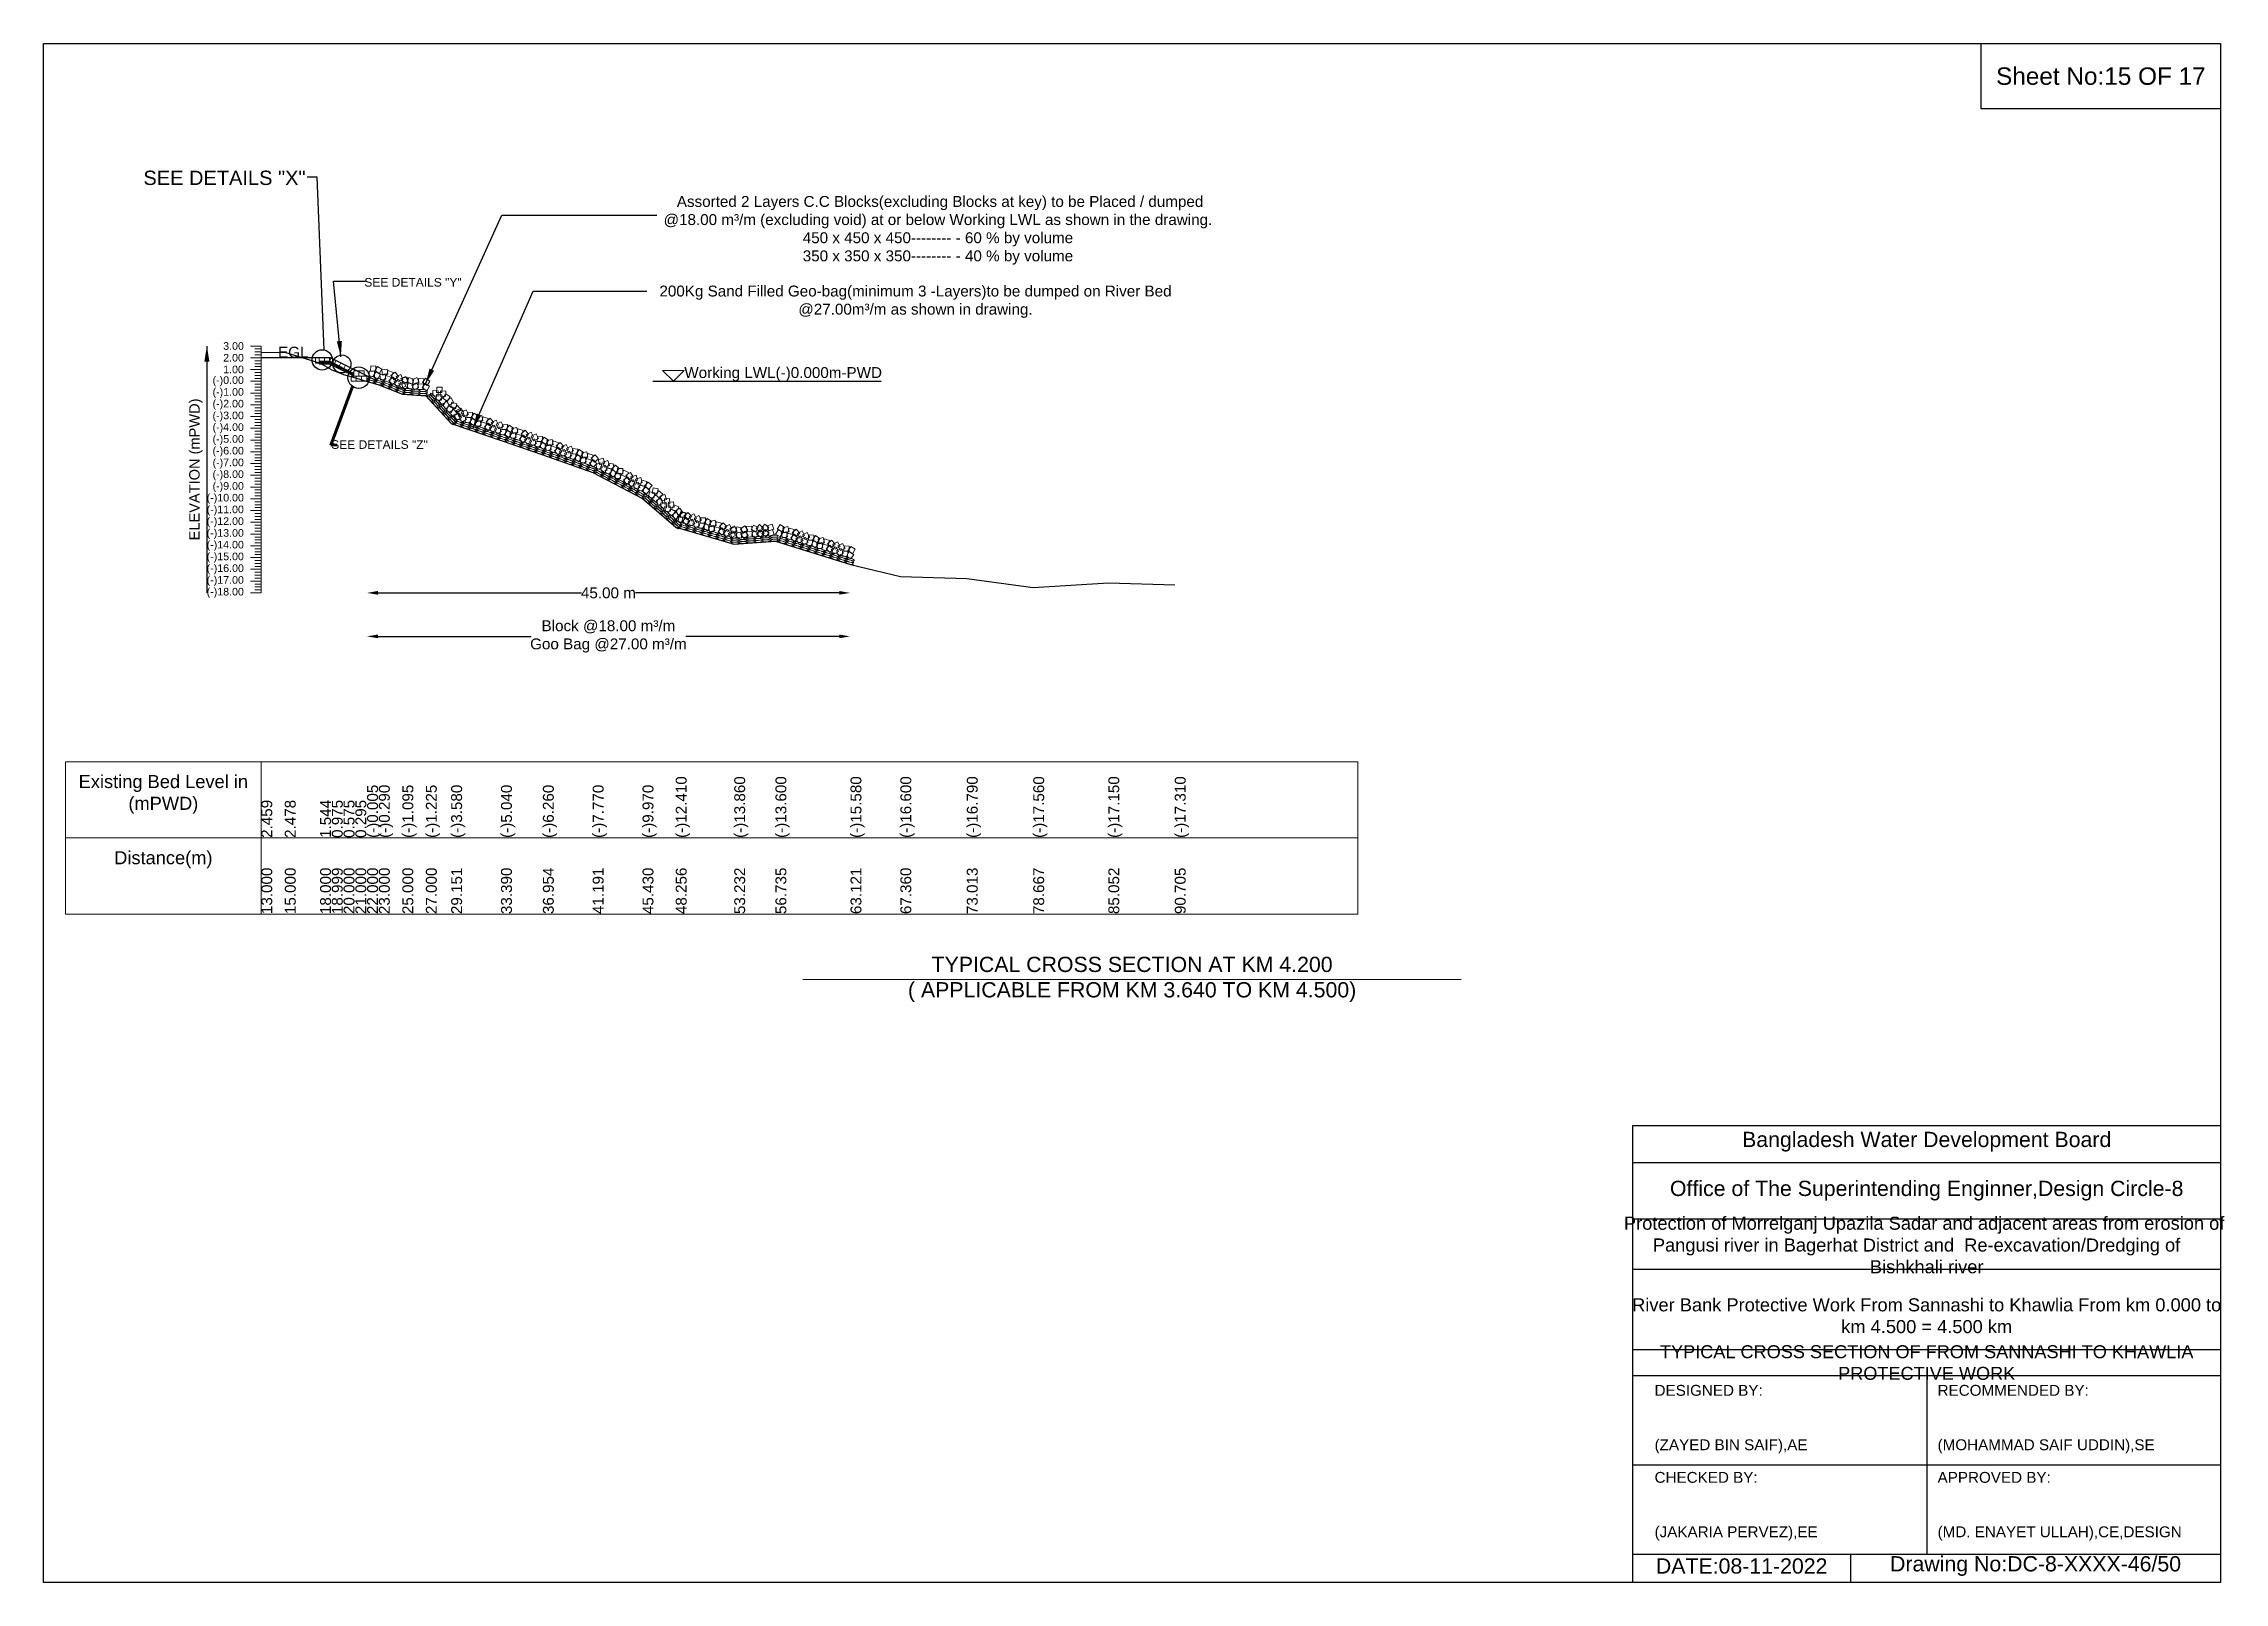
# Model space of a CAD drawing. Header units: inches. Extents: x 89000 to 337533, y -10828 to 0.
# Drawn here: x 297339 to 307356, y -9692 to -2621 of the extents above; entities that cross this region are included whole.
import ezdxf

# ---------------------------------------------------------------- set-up
doc = ezdxf.new("R2010")
doc.units = ezdxf.units.IN
doc.header["$LTSCALE"] = 7
doc.header["$MEASUREMENT"] = 0
for name, color, linetype, lineweight in [('Cross section Data Border', 7, 'Continuous', 9), ('Cross Section Labels', 7, 'Continuous', 9), ('Existing_Bed_Level for Xsection', 7, 'Continuous', 25), ('Long Section Labels', 7, 'Continuous', 9)]:
    doc.layers.add(name, color=color, linetype=linetype, lineweight=lineweight)
doc.styles.get("Standard").update_dxf_attribs({"font": 'arial.ttf'})
doc.dimstyles.new('Appron Lebeling Style', dxfattribs={"dimtxt": 50, "dimasz": 50, "dimexe": 0.18, "dimexo": 0.0625, "dimgap": 0.09, "dimtad": 0, "dimtih": 1, "dimtoh": 1, "dimdec": 4, "dimzin": 0, "dimdsep": 46, "dimtxsty": 'Standard', "dimcen": 0.09, "dimse1": 1, "dimse2": 1, "dimadec": 0, "dimazin": 0, "dimtfac": 1, "dimtdec": 4, "dimtofl": 0, "dimtmove": 0, "dimatfit": 3, "dimfxl": 1, "dimtolj": 1, "dimtzin": 0, "dimarcsym": 0})
doc.dimstyles.get("Standard").update_dxf_attribs({"dimtxt": 0.18, "dimasz": 0.18, "dimexe": 0.18, "dimexo": 0.0625, "dimgap": 0.09, "dimtad": 0, "dimtih": 1, "dimtoh": 1, "dimdec": 4, "dimzin": 0, "dimdsep": 46, "dimtxsty": 'Standard', "dimcen": 0.09, "dimadec": 0, "dimazin": 0, "dimtfac": 1, "dimtdec": 4, "dimtofl": 0, "dimtmove": 0, "dimatfit": 3, "dimfxl": 1, "dimtolj": 1, "dimtzin": 0, "dimarcsym": 0})

msp = doc.modelspace()

# ---------------------------------------------------------------- texts
at = {"attachment_point": 5}
for s, insert, char_height in [('Sheet No:15 OF 17', (306788.59929, -2770.75906), 80), ('Bangladesh Water Development Board', (305988.59929, -7666.75906), 70), ('Office of The Superintending Enginner,Design Circle-8', (305988.59929, -7891.75906), 70)]:
    msp.add_mtext(s, dxfattribs=dict(at, insert=insert, char_height=char_height))
at = {"color": 0, "linetype": 'Continuous', "lineweight": -3, "ltscale": 0.5}
for s, insert, char_height, attachment_point in [('SEE DETAILS "X"', (297796.93898, -3204.61609), 65.8288233, 1), ('SEE DETAILS "Y"', (299258.89172, -3697.91039), 39.497294, 3), ('SEE DETAILS "Z"', (299103.56411, -4443.38695), 39.497294, 3)]:
    msp.add_mtext(s, dxfattribs=dict(at, insert=insert, char_height=char_height, attachment_point=attachment_point))
for s, insert, char_height, width, attachment_point in [('Protection of Morrelganj Upazila Sadar and adjacent areas from erosion of  Pangusi river in Bagerhat District and  Re-excavation/Dredging of     Bishkhali river', (305988.59929, -8141.75906), 60, 2800, 5), ('River Bank Protective Work From Sannashi to Khawlia From km 0.000 to km 4.500 = 4.500 km', (305988.59929, -8466.75906), 60, 2700, 5), ('TYPICAL CROSS SECTION OF FROM SANNASHI TO KHAWLIA PROTECTIVE WORK', (305988.59929, -8681.75906), 59.5765532, 2800, 5), ('DESIGNED BY:^J^J^J(ZAYED BIN SAIF),AE', (304738.59929, -8941.75906), 50, 1400, 4), ('RECOMMENDED BY:^J^J^J(MOHAMMAD SAIF UDDIN),SE', (306038.59929, -8941.75906), 50, 1400, 4), ('CHECKED BY:^J^J^J(JAKARIA PERVEZ),EE', (304738.59929, -9341.75906), 50, 1400, 4), ('APPROVED BY:^J^J^J(MD. ENAYET ULLAH),CE,DESIGN', (306038.59929, -9341.75906), 50, 1400, 4), ('DATE:08-11-2022', (305138.59929, -9616.75906), 70, 1400, 5), ('Drawing No:DC-8-XXXX-46/50', (306488.59929, -9616.75906), 70, 2200, 5)]:
    msp.add_mtext(s, dxfattribs=dict(insert=insert, char_height=char_height, width=width, attachment_point=attachment_point))
at = {"layer": 'Cross section Data Border', "char_height": 60, "width": 800, "attachment_point": 5}
for s, insert in [('Existing Bed Level in (mPWD)', (297888.59929, -6070.75906)), ('Distance(m)', (297888.59929, -6370.75906))]:
    msp.add_mtext(s, dxfattribs=dict(at, insert=insert))
at = {"layer": 'Cross Section Labels'}
for s, insert, char_height, attachment_point in [(' Assorted 2 Layers C.C Blocks(excluding Blocks at key) to be Placed / dumped^J@18.00 m³/m (excluding void) at or below Working LWL as shown in the drawing.^J450 x 450 x 450-------- - 60 % by volume^J350 x 350 x 350-------- - 40 % by volume', (301446.76538, -3321.10709), 50, 2), ('200Kg Sand Filled Geo-bag(minimum 3 -Layers)to be dumped on River Bed^J@27.00m³/m as shown in drawing.', (301343.62695, -3881.2067), 50, 8), ('EGL', (298555.25419, -4064.51906), 50, 9), ('Working LWL(-)0.000m-PWD', (300281.67849, -4172.51906), 50, 7), ('TYPICAL CROSS SECTION AT KM 4.200^J( APPLICABLE FROM KM 3.640 TO KM 4.500)', (302338.59929, -6920.75906), 70, 5)]:
    msp.add_mtext(s, dxfattribs=dict(at, insert=insert, char_height=char_height, attachment_point=attachment_point))
at = {"layer": 'Long Section Labels', "char_height": 35, "attachment_point": 6}
for s, insert in [('3.00', (298258.59929, -4010.51906)), ('2.00', (298258.59929, -4064.51906)), ('1.00', (298258.59929, -4118.51906)), ('(-)0.00', (298258.59929, -4172.51906)), ('(-)1.00', (298258.59929, -4226.51906)), ('(-)2.00', (298258.59929, -4280.51906)), ('(-)3.00', (298258.59929, -4334.51906)), ('(-)4.00', (298258.59929, -4388.51906)), ('(-)5.00', (298258.59929, -4442.51906)), ('(-)6.00', (298258.59929, -4496.51906)), ('(-)7.00', (298258.59929, -4550.51906)), ('(-)8.00', (298258.59929, -4604.51906)), ('(-)10.00', (298258.59929, -4712.51906)), ('(-)9.00', (298258.59929, -4658.51906)), ('(-)11.00', (298258.59929, -4766.51906)), ('(-)12.00', (298258.59929, -4820.51906)), ('(-)13.00', (298258.59929, -4874.51906)), ('(-)14.00', (298258.59929, -4928.51906)), ('(-)15.00', (298258.59929, -4982.51906)), ('(-)16.00', (298258.59929, -5036.51906)), ('(-)17.00', (298258.59929, -5090.51906)), ('(-)18.00', (298258.59929, -5144.51906))]:
    msp.add_mtext(s, dxfattribs=dict(at, insert=insert))
at = {"layer": 'Long Section Labels', "rotation": 90}
for s, insert, char_height, attachment_point in [('ELEVATION (mPWD)', (298038.59929, -4577.51906), 48, 5), ('(-)12.410', (300242.39963, -6270.75906), 50, 1), ('(-)13.860', (300511.13261, -6270.75906), 50, 1), ('(-)13.600', (300700.29168, -6270.75906), 50, 1), ('(-)15.580', (301045.15012, -6270.75906), 50, 1), ('(-)16.600', (301274.06469, -6270.75906), 50, 1), ('(-)16.790', (301579.3181, -6270.75906), 50, 1), ('(-)17.560', (301884.60267, -6270.75906), 50, 1), ('(-)17.150', (302229.422, -6270.75906), 50, 1), ('(-)17.310', (302534.67009, -6270.75906), 50, 1), ('2.459', (298338.59929, -6270.75906), 50, 1), ('2.478', (298446.59016, -6270.75906), 50, 1), ('1.544', (298608.59633, -6270.75906), 50, 1), ('0.975', (298662.57191, -6270.75906), 50, 1), ('0.575', (298716.58721, -6270.75906), 50, 1), ('0.295', (298770.60251, -6270.75906), 50, 1), ('(-)0.005', (298824.57808, -6270.75906), 50, 1), ('(-)0.290', (298878.59338, -6270.75906), 50, 1), ('(-)1.095', (298986.58425, -6270.75906), 50, 1), ('(-)1.225', (299094.57513, -6270.75906), 50, 1), ('(-)3.580', (299210.73913, -6270.75906), 50, 1), ('(-)5.040', (299439.66447, -6270.75906), 50, 1), ('(-)6.260', (299632.10053, -6270.75906), 50, 1), ('(-)7.770', (299860.92144, -6270.75906), 50, 1), ('(-)9.970', (300089.79493, -6270.75906), 50, 1), ('13.000', (298338.59929, -6620.75906), 50, 1), ('15.000', (298446.59016, -6620.75906), 50, 1), ('18.000', (298608.59633, -6620.75906), 50, 1), ('18.999', (298662.57191, -6620.75906), 50, 1), ('20.000', (298716.58721, -6620.75906), 50, 1), ('21.000', (298770.60251, -6620.75906), 50, 1), ('22.000', (298824.57808, -6620.75906), 50, 1), ('23.000', (298878.59338, -6620.75906), 50, 1), ('25.000', (298986.58425, -6620.75906), 50, 1), ('27.000', (299094.57513, -6620.75906), 50, 1), ('29.151', (299210.73913, -6620.75906), 50, 1), ('33.390', (299439.66447, -6620.75906), 50, 1), ('36.954', (299632.10053, -6620.75906), 50, 1), ('41.191', (299860.92144, -6620.75906), 50, 1), ('45.430', (300089.79493, -6620.75906), 50, 1), ('48.256', (300242.39963, -6620.75906), 50, 1), ('53.232', (300511.13261, -6620.75906), 50, 1), ('56.735', (300700.29168, -6620.75906), 50, 1), ('63.121', (301045.15012, -6620.75906), 50, 1), ('67.360', (301274.06469, -6620.75906), 50, 1), ('73.013', (301579.3181, -6620.75906), 50, 1), ('78.667', (301884.60267, -6620.75906), 50, 1), ('85.052', (302229.422, -6620.75906), 50, 1), ('90.705', (302534.67009, -6620.75906), 50, 1)]:
    msp.add_mtext(s, dxfattribs=dict(at, insert=insert, char_height=char_height, attachment_point=attachment_point))

# ---------------------------------------------------------------- blocks, each defined once
blk = doc.blocks.new('*D82')
at = {"layer": 'Cross Section Labels', "color": 0, "lineweight": -2, "transparency": 16777216}
for p, q in [((298874, -5145), (299810, -5145)), ((300993, -5145), (300057, -5145))]:
    blk.add_line(p, q, dxfattribs=at)
at = {"layer": 'Cross Section Labels', "color": 0, "transparency": 16777216}
for points in [[(298874, -5136), (298874, -5153), (298824, -5145)], [(300993, -5136), (300993, -5153), (301043, -5145)]]:
    blk.add_solid(points, dxfattribs=at)
at = {"layer": 'Defpoints', "color": 0, "transparency": 16777216}
for p in [(298824, -4173), (301043, -5013), (301043, -5145)]:
    blk.add_point(p, dxfattribs=at)
at = {"layer": 'Cross Section Labels', "color": 0, "transparency": 16777216, "insert": (299933, -5145), "char_height": 50, "attachment_point": 5}
blk.add_mtext('\\A1;45.00 m', dxfattribs=at)
blk = doc.blocks.new('*D83')
at = {"layer": 'Cross Section Labels', "color": 0, "lineweight": -2, "transparency": 16777216}
for p, q in [((298874, -5345), (299578, -5345)), ((300993, -5345), (300289, -5345))]:
    blk.add_line(p, q, dxfattribs=at)
at = {"layer": 'Cross Section Labels', "color": 0, "transparency": 16777216}
for points in [[(298874, -5336), (298874, -5353), (298824, -5345)], [(300993, -5336), (300993, -5353), (301043, -5345)]]:
    blk.add_solid(points, dxfattribs=at)
at = {"layer": 'Defpoints', "color": 0, "transparency": 16777216}
for p in [(298824, -4173), (301043, -5013), (301043, -5345)]:
    blk.add_point(p, dxfattribs=at)
at = {"layer": 'Cross Section Labels', "color": 0, "transparency": 16777216, "insert": (299933, -5345), "char_height": 50, "attachment_point": 5}
blk.add_mtext('\\A1;Block @18.00 m³/m ^JGoo Bag @27.00 m³/m ', dxfattribs=at)

# ---------------------------------------------------------------- dimensions: what is measured, and where the dimension line sits
at = {"layer": 'Cross Section Labels'}
for base, text, picture, middle in [((301042.7285, -5144.51906), '45.00 m', '*D82', (299933.2035, -5144.51906)), ((301042.7285, -5344.51906), 'Block @18.00 m³/m ^JGoo Bag @27.00 m³/m ', '*D83', (299933.2035, -5344.51906))]:
    dim = msp.add_linear_dim(base=base, p1=(298823.67849, -4172.51906), p2=(301042.7285, -5013.08826), text=text, dimstyle='Appron Lebeling Style', dxfattribs=at)
    dim.commit()
    dim.dimension.update_dxf_attribs({"geometry": picture, "text_midpoint": middle})

# ---------------------------------------------------------------- linework, layer by layer
for points in [[(297338.59929, -2620.75906), (307338.59929, -2620.75906), (307338.59929, -9691.75906), (297338.59929, -9691.75906)], [(306238.59929, -2620.75906), (307338.59929, -2620.75906), (307338.59929, -2920.75906), (306238.59929, -2920.75906)]]:
    msp.add_lwpolyline(points, close=True)
for points in [[(304638.59929, -9691.75906), (304638.59929, -7591.75906), (307338.59929, -7591.75906)], [(304638.59929, -7761.75906), (307338.59929, -7761.75906)], [(304638.59929, -8021.75906), (307338.59929, -8021.75906)], [(304638.59929, -8251.75906), (307338.59929, -8251.75906)], [(304638.59929, -8621.75906), (307338.59929, -8621.75906)], [(304638.59929, -8741.75906), (307338.59929, -8741.75906)], [(305988.59929, -8741.75906), (305988.59929, -9561.75906)], [(304638.59929, -9151.75906), (307338.59929, -9151.75906)], [(304638.59929, -9561.75906), (307338.59929, -9561.75906)], [(305638.59929, -9561.75906), (305638.59929, -9691.75906)]]:
    msp.add_lwpolyline(points)
at = {"color": 0, "linetype": 'Continuous', "lineweight": -3, "ltscale": 0.5}
for centre, radius in [((298618.50531, -4074.1991), 46.58127), ((298708.74238, -4092.8484), 41.34842), ((298786.05171, -4155.90793), 49.46033)]:
    msp.add_circle(centre, radius, dxfattribs=at)
at = {"layer": 'Cross section Data Border'}
msp.add_lwpolyline([(297438.59929, -5920.75906), (303375.10107, -5920.75906), (303375.10107, -6620.75906), (297438.59929, -6620.75906)], close=True, dxfattribs=at)
for points in [[(298338.59929, -5920.75906), (298338.59929, -6620.75906)], [(297438.59929, -6270.75906), (303375.10107, -6270.75906)]]:
    msp.add_lwpolyline(points, dxfattribs=at)
at = {"layer": 'Cross Section Labels'}
msp.add_line((298603.85419, -4091.51906), (298603.85419, -4088.81906), dxfattribs=at)
msp.add_lwpolyline([(300231.67849, -4172.51906), (300281.67849, -4122.51906), (300181.67849, -4122.51906)], close=True, dxfattribs=at)
msp.add_lwpolyline([(300826.59929, -6920.75906), (302338.59929, -6920.75906), (303850.59929, -6920.75906)], dxfattribs=at)
at = {"layer": 'Existing_Bed_Level for Xsection'}
for points in [[(298338.59929, -4039.73306), (298446.59016, -4038.70706), (298608.59633, -4089.14306), (298662.57191, -4119.86906), (298716.58721, -4141.46906), (298770.60251, -4156.58906), (298824.57808, -4172.78906), (298878.59338, -4188.17906), (298986.58425, -4231.64906), (299094.57513, -4238.66906), (299210.73913, -4365.83906), (299439.66447, -4444.67906), (299632.10053, -4510.55906), (299860.92144, -4592.09906), (300089.79493, -4710.89906), (300242.39963, -4842.65906), (300511.13261, -4920.95906), (300700.29168, -4906.91906), (301045.15012, -5013.83906), (301274.06469, -5068.91906), (301579.3181, -5079.17906), (301884.60267, -5120.75906), (302229.422, -5098.61906), (302534.67009, -5107.25906)], [(298656.27849, -4064.51906), (298338.59929, -4064.51906)], [(298872.27849, -4172.51906), (298659.69905, -4066.22934), (298656.27849, -4064.51906), (298652.45419, -4064.51906), (298603.85419, -4064.51906)], [(298603.85419, -4080.71906), (298652.45419, -4080.71906), (298762.92849, -4135.95621)], [(298603.85419, -4086.11906), (298651.17942, -4086.11906), (298762.92849, -4141.99359)], [(298603.85419, -4091.51906), (298649.90465, -4091.51906), (298762.92849, -4148.03097)], [(300137.36579, -4172.51906), (301185.29377, -4172.51906)]]:
    msp.add_lwpolyline(points, dxfattribs=at)
at = {"layer": 'Long Section Labels'}
for points in [[(298338.59929, -4010.51906), (298288.59929, -4010.51906)], [(298338.59929, -4064.51906), (298288.59929, -4064.51906)], [(298338.59929, -4024.01906), (298308.59929, -4024.01906)], [(298338.59929, -4037.51906), (298308.59929, -4037.51906)], [(298338.59929, -4051.01906), (298308.59929, -4051.01906)], [(298338.59929, -4078.01906), (298308.59929, -4078.01906)], [(298338.59929, -4091.51906), (298308.59929, -4091.51906)], [(298338.59929, -4105.01906), (298308.59929, -4105.01906)], [(298338.59929, -5144.51906), (298338.59929, -5090.51906), (298338.59929, -5036.51906), (298338.59929, -4982.51906), (298338.59929, -4928.51906), (298338.59929, -4874.51906), (298338.59929, -4820.51906), (298338.59929, -4766.51906), (298338.59929, -4712.51906), (298338.59929, -4658.51906), (298338.59929, -4604.51906), (298338.59929, -4550.51906), (298338.59929, -4496.51906), (298338.59929, -4442.51906), (298338.59929, -4388.51906), (298338.59929, -4334.51906), (298338.59929, -4280.51906), (298338.59929, -4226.51906), (298338.59929, -4172.51906), (298338.59929, -4118.51906), (298338.59929, -4064.51906), (298338.59929, -4010.51906)], [(298338.59929, -4118.51906), (298288.59929, -4118.51906)], [(298338.59929, -4172.51906), (298288.59929, -4172.51906)], [(298338.59929, -4132.01906), (298308.59929, -4132.01906)], [(298338.59929, -4145.51906), (298308.59929, -4145.51906)], [(298338.59929, -4159.01906), (298308.59929, -4159.01906)], [(298338.59929, -4186.01906), (298308.59929, -4186.01906)], [(298338.59929, -4199.51906), (298308.59929, -4199.51906)], [(298338.59929, -4226.51906), (298288.59929, -4226.51906)], [(298338.59929, -4280.51906), (298288.59929, -4280.51906)], [(298338.59929, -4213.01906), (298308.59929, -4213.01906)], [(298338.59929, -4240.01906), (298308.59929, -4240.01906)], [(298338.59929, -4253.51906), (298308.59929, -4253.51906)], [(298338.59929, -4267.01906), (298308.59929, -4267.01906)], [(298338.59929, -4294.01906), (298308.59929, -4294.01906)], [(298338.59929, -4334.51906), (298288.59929, -4334.51906)], [(298338.59929, -4388.51906), (298288.59929, -4388.51906)], [(298338.59929, -4307.51906), (298308.59929, -4307.51906)], [(298338.59929, -4321.01906), (298308.59929, -4321.01906)], [(298338.59929, -4348.01906), (298308.59929, -4348.01906)], [(298338.59929, -4361.51906), (298308.59929, -4361.51906)], [(298338.59929, -4375.01906), (298308.59929, -4375.01906)], [(298338.59929, -4402.01906), (298308.59929, -4402.01906)], [(298338.59929, -4442.51906), (298288.59929, -4442.51906)], [(298338.59929, -4496.51906), (298288.59929, -4496.51906)], [(298338.59929, -4415.51906), (298308.59929, -4415.51906)], [(298338.59929, -4429.01906), (298308.59929, -4429.01906)], [(298338.59929, -4456.01906), (298308.59929, -4456.01906)], [(298338.59929, -4469.51906), (298308.59929, -4469.51906)], [(298338.59929, -4483.01906), (298308.59929, -4483.01906)], [(298338.59929, -4550.51906), (298288.59929, -4550.51906)], [(298338.59929, -4604.51906), (298288.59929, -4604.51906)], [(298338.59929, -4510.01906), (298308.59929, -4510.01906)], [(298338.59929, -4523.51906), (298308.59929, -4523.51906)], [(298338.59929, -4537.01906), (298308.59929, -4537.01906)], [(298338.59929, -4564.01906), (298308.59929, -4564.01906)], [(298338.59929, -4577.51906), (298308.59929, -4577.51906)], [(298338.59929, -4591.01906), (298308.59929, -4591.01906)], [(298338.59929, -4658.51906), (298288.59929, -4658.51906)], [(298338.59929, -4618.01906), (298308.59929, -4618.01906)], [(298338.59929, -4631.51906), (298308.59929, -4631.51906)], [(298338.59929, -4645.01906), (298308.59929, -4645.01906)], [(298338.59929, -4672.01906), (298308.59929, -4672.01906)], [(298338.59929, -4685.51906), (298308.59929, -4685.51906)], [(298338.59929, -4699.01906), (298308.59929, -4699.01906)], [(298338.59929, -4712.51906), (298288.59929, -4712.51906)], [(298338.59929, -4766.51906), (298288.59929, -4766.51906)], [(298338.59929, -4726.01906), (298308.59929, -4726.01906)], [(298338.59929, -4739.51906), (298308.59929, -4739.51906)], [(298338.59929, -4753.01906), (298308.59929, -4753.01906)], [(298338.59929, -4780.01906), (298308.59929, -4780.01906)], [(298338.59929, -4793.51906), (298308.59929, -4793.51906)], [(298338.59929, -4807.01906), (298308.59929, -4807.01906)], [(298338.59929, -4820.51906), (298288.59929, -4820.51906)], [(298338.59929, -4874.51906), (298288.59929, -4874.51906)], [(298338.59929, -4834.01906), (298308.59929, -4834.01906)], [(298338.59929, -4847.51906), (298308.59929, -4847.51906)], [(298338.59929, -4861.01906), (298308.59929, -4861.01906)], [(298338.59929, -4888.01906), (298308.59929, -4888.01906)], [(298338.59929, -4901.51906), (298308.59929, -4901.51906)], [(298338.59929, -4928.51906), (298288.59929, -4928.51906)], [(298338.59929, -4982.51906), (298288.59929, -4982.51906)], [(298338.59929, -4915.01906), (298308.59929, -4915.01906)], [(298338.59929, -4942.01906), (298308.59929, -4942.01906)], [(298338.59929, -4955.51906), (298308.59929, -4955.51906)], [(298338.59929, -4969.01906), (298308.59929, -4969.01906)], [(298338.59929, -4996.01906), (298308.59929, -4996.01906)], [(298338.59929, -5036.51906), (298288.59929, -5036.51906)], [(298338.59929, -5090.51906), (298288.59929, -5090.51906)], [(298338.59929, -5009.51906), (298308.59929, -5009.51906)], [(298338.59929, -5023.01906), (298308.59929, -5023.01906)], [(298338.59929, -5050.01906), (298308.59929, -5050.01906)], [(298338.59929, -5063.51906), (298308.59929, -5063.51906)], [(298338.59929, -5077.01906), (298308.59929, -5077.01906)], [(298338.59929, -5104.01906), (298308.59929, -5104.01906)], [(298338.59929, -5144.51906), (298288.59929, -5144.51906)], [(298338.59929, -5117.51906), (298308.59929, -5117.51906)], [(298338.59929, -5131.01906), (298308.59929, -5131.01906)]]:
    msp.add_lwpolyline(points, dxfattribs=at)
for points in [[(298603.85419, -4064.51906), (298587.65419, -4064.51906), (298587.65419, -4088.81906), (298603.85419, -4088.81906)], [(298628.15419, -4064.51906), (298603.85419, -4064.51906), (298603.85419, -4080.71906), (298628.15419, -4080.71906)], [(298652.45419, -4064.51906), (298628.15419, -4064.51906), (298628.15419, -4080.71906), (298652.45419, -4080.71906)], [(298681.43363, -4077.09663), (298659.69905, -4066.22934), (298652.45419, -4080.71906), (298674.18877, -4091.58635)], [(298703.16821, -4087.96392), (298681.43363, -4077.09663), (298674.18877, -4091.58635), (298695.92335, -4102.45364)], [(298724.90279, -4098.83121), (298703.16821, -4087.96392), (298695.92335, -4102.45364), (298717.65793, -4113.32093)], [(298746.63737, -4109.6985), (298724.90279, -4098.83121), (298717.65793, -4113.32093), (298739.39251, -4124.18822)], [(298865.23156, -4102.36071), (298840.9345, -4101.98251), (298840.5563, -4126.27957), (298864.85335, -4126.65777)], [(298892.92995, -4116.79702), (298872.08219, -4104.31259), (298859.59777, -4125.16035), (298880.44553, -4137.64478)], [(298768.37195, -4120.56579), (298746.63737, -4109.6985), (298739.39251, -4124.18822), (298761.12709, -4135.05551)], [(298775.07849, -4148.21906), (298750.77849, -4148.21906), (298750.77849, -4172.51906), (298775.07849, -4172.51906)], [(298787.22849, -4123.91906), (298762.92849, -4123.91906), (298762.92849, -4148.21906), (298787.22849, -4148.21906)], [(298799.37849, -4148.21906), (298775.07849, -4148.21906), (298775.07849, -4172.51906), (298799.37849, -4172.51906)], [(298811.52849, -4123.91906), (298787.22849, -4123.91906), (298787.22849, -4148.21906), (298811.52849, -4148.21906)], [(298823.67849, -4148.21906), (298799.37849, -4148.21906), (298799.37849, -4172.51906), (298823.67849, -4172.51906)], [(298858.57301, -4125.73065), (298834.27596, -4125.35244), (298833.89775, -4149.6495), (298858.19481, -4150.0277)], [(298886.27141, -4140.16695), (298865.42365, -4127.68252), (298852.93922, -4148.53028), (298873.78698, -4161.01471)], [(298907.12774, -4138.99169), (298883.06655, -4142.39007), (298886.46493, -4166.45126), (298910.52612, -4163.05288)], [(298916.20176, -4116.44945), (298892.14056, -4119.84783), (298895.53895, -4143.90903), (298919.60014, -4140.51065)], [(298935.14669, -4155.06138), (298912.60446, -4145.98736), (298903.53045, -4168.5296), (298926.07268, -4177.60361)], [(298944.22071, -4132.51915), (298921.67848, -4123.44513), (298912.60446, -4145.98736), (298935.14669, -4155.06138)], [(298958.93933, -4172.93144), (298943.94274, -4153.81097), (298924.82227, -4168.80756), (298939.81886, -4187.92803)], [(298968.01335, -4150.38921), (298953.01676, -4131.26874), (298933.89629, -4146.26533), (298948.89288, -4165.3858)], [(298970.84568, -4164.00631), (298948.48582, -4173.52087), (298958.00039, -4195.88073), (298980.36024, -4186.36616)], [(298979.91969, -4141.46408), (298957.55984, -4150.97864), (298967.07441, -4173.3385), (298989.43426, -4163.82393)], [(299002.90759, -4195.42748), (298993.37522, -4173.07522), (298971.02295, -4182.60758), (298980.55532, -4204.95985)], [(299011.9816, -4172.88525), (299002.44923, -4150.53298), (298980.09696, -4160.06535), (298989.62933, -4182.41762)], [(299007.41031, -4178.31531), (298983.58073, -4183.07355), (298988.33897, -4206.90314), (299012.16855, -4202.14489)], [(299008.98662, -4154.06649), (298985.15703, -4158.82473), (298989.91527, -4182.65432), (299013.74486, -4177.89607)], [(299037.5316, -4186.58065), (299014.51858, -4178.77739), (299006.71532, -4201.7904), (299029.72833, -4209.59367)], [(299039.10791, -4162.33183), (299016.09489, -4154.52857), (299008.29162, -4177.54158), (299031.30464, -4185.34485)], [(299051.8965, -4179.49137), (299030.10182, -4190.23761), (299040.84806, -4212.0323), (299062.64274, -4201.28606)], [(299053.47281, -4155.24255), (299031.67812, -4165.98879), (299042.42436, -4187.78348), (299064.21905, -4177.03724)], [(299083.53366, -4186.00189), (299059.28484, -4184.42558), (299057.70854, -4208.6744), (299081.95736, -4210.25071)], [(299085.10997, -4161.75307), (299060.86115, -4160.17676), (299059.28484, -4184.42558), (299083.53366, -4186.00189)], [(299111.71864, -4195.54315), (299091.49862, -4182.06573), (299078.0212, -4202.28574), (299098.24121, -4215.76317)], [(299113.29495, -4171.29434), (299093.07493, -4157.81691), (299079.5975, -4178.03692), (299099.81752, -4191.51435)], [(299169.36025, -4200.1831), (299145.08551, -4199.07547), (299143.97787, -4223.35021), (299168.25262, -4224.45785)], [(299151.41872, -4216.57187), (299127.14398, -4215.46424), (299126.03635, -4239.73898), (299150.31109, -4240.84661)], [(299166.70996, -4258.77891), (299167.79826, -4234.50329), (299143.52264, -4233.41499), (299142.43434, -4257.69061)], [(299188.28553, -4260.34237), (299167.80896, -4247.25802), (299154.72461, -4267.73458), (299175.20118, -4280.81893)], [(299184.65148, -4242.39014), (299185.73979, -4218.11453), (299161.46417, -4217.02622), (299160.37587, -4241.30184)], [(299204.27211, -4287.17588), (299193.08971, -4265.60173), (299171.51556, -4276.78412), (299182.69796, -4298.35828)], [(299206.22705, -4243.9536), (299185.75049, -4230.86925), (299172.66613, -4251.34582), (299193.1427, -4264.43017)], [(299219.54098, -4292.02045), (299196.38153, -4284.66315), (299189.02422, -4307.8226), (299212.18367, -4315.1799)], [(299222.21363, -4270.78711), (299211.03124, -4249.21296), (299189.45709, -4260.39536), (299200.63948, -4281.96951)], [(299237.83651, -4318.63943), (299221.44775, -4300.69791), (299203.50622, -4317.08667), (299219.89499, -4335.0282)], [(299237.4825, -4275.63169), (299214.32305, -4268.27439), (299206.96575, -4291.43383), (299230.1252, -4298.79114)], [(299255.77804, -4302.25067), (299239.38927, -4284.30914), (299221.44775, -4300.69791), (299237.83651, -4318.63943)], [(299255.97029, -4295.56468), (299234.12475, -4306.20715), (299244.76722, -4328.0527), (299266.61276, -4317.41023)], [(299269.48446, -4328.66208), (299264.24792, -4304.93301), (299240.51886, -4310.16955), (299245.75539, -4333.89861)], [(299289.59287, -4325.30991), (299278.933, -4303.47285), (299257.09594, -4314.13271), (299267.7558, -4335.96978)], [(299251.54293, -4345.05085), (299246.3064, -4321.32178), (299222.57733, -4326.55831), (299227.81386, -4350.28738)], [(299248.05767, -4318.54033), (299226.21213, -4329.1828), (299236.85459, -4351.02834), (299258.70014, -4340.38588)], [(299281.68024, -4348.28556), (299271.02038, -4326.4485), (299249.18332, -4337.10836), (299259.84318, -4358.94542)], [(299301.37376, -4339.33486), (299277.13271, -4337.64326), (299275.4411, -4361.8843), (299299.68215, -4363.57591)], [(299309.28638, -4316.35922), (299285.04533, -4314.66761), (299283.35372, -4338.90866), (299307.59477, -4340.60027)], [(299328.25092, -4355.24795), (299308.10881, -4341.65436), (299294.51523, -4361.79647), (299314.65734, -4375.39005)], [(299336.16354, -4332.2723), (299316.02144, -4318.67871), (299302.42785, -4338.82082), (299322.56996, -4352.41441)], [(299343.97651, -4352.19604), (299320.11993, -4356.81705), (299324.74094, -4380.67362), (299348.59752, -4376.05262)], [(299351.88913, -4329.22039), (299328.03255, -4333.8414), (299332.65356, -4357.69798), (299356.51014, -4353.07697)], [(299372.77851, -4366.81594), (299349.80286, -4358.90332), (299341.89024, -4381.87897), (299364.86588, -4389.79159)], [(299380.69113, -4343.8403), (299357.71548, -4335.92767), (299349.80286, -4358.90332), (299372.77851, -4366.81594)], [(299397.4515, -4383.4494), (299381.49934, -4365.11859), (299363.16853, -4381.07076), (299379.1207, -4399.40156)], [(299405.36413, -4360.47375), (299389.41197, -4342.14295), (299371.08116, -4358.09511), (299387.03332, -4376.42592)], [(299408.8872, -4373.92869), (299387.04166, -4384.57116), (299397.68413, -4406.41671), (299419.52967, -4395.77424)], [(299416.79983, -4350.95305), (299394.95428, -4361.59552), (299405.59675, -4383.44106), (299427.4423, -4372.79859)], [(299442.50978, -4403.67393), (299431.84992, -4381.83686), (299410.01285, -4392.49673), (299420.67271, -4414.33379)], [(299450.4224, -4380.69828), (299439.76254, -4358.86122), (299417.92548, -4369.52108), (299428.58534, -4391.35814)], [(299462.20329, -4394.72323), (299437.96224, -4393.03162), (299436.27063, -4417.27267), (299460.51168, -4418.96428)], [(299470.11591, -4371.74758), (299445.87487, -4370.05597), (299444.18326, -4394.29702), (299468.42431, -4395.98863)], [(299489.01812, -4410.546), (299468.85119, -4396.98928), (299455.29446, -4417.15621), (299475.46139, -4430.71293)], [(299496.88872, -4387.55592), (299476.72178, -4373.9992), (299463.16506, -4394.16613), (299483.33199, -4407.72286)], [(299504.7381, -4407.46534), (299480.89001, -4412.12997), (299485.55464, -4435.97806), (299509.40273, -4431.31343)], [(299512.6087, -4384.47527), (299488.76061, -4389.13989), (299493.42523, -4412.98798), (299517.27332, -4408.32335)], [(299541.43738, -4399.04248), (299518.4473, -4391.17188), (299510.57671, -4414.16196), (299533.56679, -4422.03255)], [(299566.14075, -4415.63079), (299550.1551, -4397.32918), (299531.85349, -4413.31484), (299547.83915, -4431.61644)], [(299577.55903, -4406.08919), (299555.73298, -4416.77158), (299566.41538, -4438.59763), (299588.24142, -4427.91523)], [(299533.56679, -4422.03255), (299510.57671, -4414.16196), (299502.70611, -4437.15204), (299525.69619, -4445.02263)], [(299558.27016, -4438.62087), (299542.2845, -4420.31926), (299523.9829, -4436.30492), (299539.96855, -4454.60652)], [(299569.68843, -4429.07926), (299547.86238, -4439.76166), (299558.54478, -4461.58771), (299580.37083, -4450.90531)], [(299603.36534, -4458.76296), (299592.66556, -4436.94543), (299570.84803, -4447.6452), (299581.54781, -4469.46274)], [(299611.23594, -4435.77288), (299600.53616, -4413.95535), (299578.71862, -4424.65513), (299589.4184, -4446.47266)], [(299623.04245, -4449.77627), (299598.79835, -4448.12899), (299597.15107, -4472.37309), (299621.39518, -4474.02037)], [(299630.91305, -4426.78619), (299606.66895, -4425.13891), (299605.02167, -4449.38301), (299629.26577, -4451.03029)], [(299649.94867, -4465.64017), (299629.78174, -4452.08344), (299616.22501, -4472.25038), (299636.39194, -4485.8071)], [(299657.81927, -4442.65009), (299637.65234, -4429.09337), (299624.09561, -4449.2603), (299644.26254, -4462.81703)], [(299666.26497, -4462.98211), (299642.36053, -4467.3488), (299646.72722, -4491.25323), (299670.63166, -4486.88654)], [(299674.42181, -4440.09202), (299650.51738, -4444.45871), (299654.88407, -4468.36315), (299678.7885, -4463.99646)], [(299694.90964, -4477.9079), (299672.01956, -4469.75105), (299663.86271, -4492.64113), (299686.75279, -4500.79798)], [(299703.06649, -4455.01782), (299680.17641, -4446.86097), (299672.01956, -4469.75105), (299694.90964, -4477.9079)], [(299719.4041, -4494.80316), (299703.64806, -4476.30352), (299685.14841, -4492.05956), (299700.90446, -4510.55921)], [(299727.56095, -4471.91308), (299711.8049, -4453.41343), (299693.30526, -4469.16948), (299709.06131, -4487.66913)], [(299730.94054, -4485.40478), (299708.9829, -4495.814), (299719.39213, -4517.77165), (299741.34977, -4507.36242)], [(299739.09739, -4462.5147), (299717.13975, -4472.92392), (299727.54898, -4494.88156), (299749.50662, -4484.47234)], [(299764.24445, -4515.50638), (299753.81774, -4493.55703), (299731.86839, -4503.98374), (299742.2951, -4525.93309)], [(299772.40129, -4492.61629), (299761.97458, -4470.66695), (299740.02524, -4481.09366), (299750.45195, -4503.043)], [(299784.03216, -4506.76591), (299759.8105, -4504.81625), (299757.86084, -4529.03791), (299782.0825, -4530.98757)], [(299792.18901, -4483.87582), (299767.96735, -4481.92616), (299766.01769, -4506.14782), (299790.23935, -4508.09749)], [(299818.89519, -4500.07423), (299798.89898, -4486.26691), (299785.09167, -4506.26312), (299805.08788, -4520.07043)], [(299834.65238, -4497.18996), (299810.74795, -4501.55665), (299815.11464, -4525.46108), (299839.01908, -4521.09439)], [(299863.29706, -4512.11575), (299840.40698, -4503.9589), (299832.25013, -4526.84898), (299855.14021, -4535.00583)], [(299810.73834, -4522.96431), (299790.74214, -4509.157), (299776.93483, -4529.1532), (299796.93103, -4542.96051)], [(299826.49554, -4520.08004), (299802.5911, -4524.44673), (299806.95779, -4548.35116), (299830.86223, -4543.98447)], [(299855.14021, -4535.00583), (299832.25013, -4526.84898), (299824.09328, -4549.73907), (299846.98336, -4557.89591)], [(299879.63468, -4551.9011), (299863.87863, -4533.40145), (299845.37898, -4549.1575), (299861.13503, -4567.65714)], [(299887.79152, -4529.01101), (299872.03548, -4510.51137), (299853.53583, -4526.26742), (299869.29188, -4544.76706)], [(299897.63697, -4547.07895), (299874.4674, -4554.40429), (299881.79274, -4577.57387), (299904.96232, -4570.24853)], [(299908.83195, -4525.51132), (299885.66238, -4532.83667), (299892.98772, -4556.00625), (299916.1573, -4548.6809)], [(299926.53625, -4581.43136), (299919.19245, -4558.26762), (299896.02872, -4565.61142), (299903.37251, -4588.77515)], [(299937.73123, -4559.86374), (299930.38743, -4536.7), (299907.2237, -4544.04379), (299914.56749, -4567.20753)], [(299947.32905, -4575.46407), (299923.59781, -4570.23742), (299918.37116, -4593.96867), (299942.10241, -4599.19531)], [(299958.52403, -4553.89644), (299934.79278, -4548.66979), (299929.56614, -4572.40104), (299953.29739, -4577.62769)], [(299971.58333, -4595.14498), (299953.65137, -4578.74575), (299937.25214, -4596.67771), (299955.1841, -4613.07694)], [(299982.77831, -4573.57735), (299964.84634, -4557.17812), (299948.44712, -4575.11009), (299966.37908, -4591.50932)], [(299987.58641, -4594.43113), (299963.31016, -4595.50527), (299964.3843, -4619.78152), (299988.66055, -4618.70738)], [(299998.78139, -4572.86351), (299974.50514, -4573.93765), (299975.57928, -4598.21389), (299999.85553, -4597.13975)], [(300013.93428, -4613.11498), (299992.36666, -4601.92), (299981.17168, -4623.48763), (300002.73931, -4634.68261)], [(300025.12926, -4591.54736), (300003.56164, -4580.35238), (299992.36666, -4601.92), (300013.93428, -4613.11498)], [(300047.09758, -4611.61777), (300034.0047, -4591.14666), (300013.53359, -4604.23954), (300026.62647, -4624.71065)], [(300059.80533, -4603.87617), (300036.63575, -4611.20152), (300043.96109, -4634.3711), (300067.13067, -4627.04575)], [(300035.9026, -4633.1854), (300022.80972, -4612.71428), (300002.33861, -4625.80717), (300015.43149, -4646.27828)], [(300048.61035, -4625.4438), (300025.44077, -4632.76914), (300032.76612, -4655.93872), (300055.93569, -4648.61338)], [(300077.50962, -4659.79621), (300070.16583, -4636.63247), (300047.00209, -4643.97627), (300054.34589, -4667.14)], [(300088.7046, -4638.22859), (300081.36081, -4615.06485), (300058.19707, -4622.40864), (300065.54086, -4645.57238)], [(300098.30243, -4653.82892), (300074.57118, -4648.60227), (300069.34454, -4672.33352), (300093.07578, -4677.56017)], [(300109.49741, -4632.26129), (300085.76616, -4627.03465), (300080.53951, -4650.76589), (300104.27076, -4655.99254)], [(300122.5567, -4673.50983), (300104.62474, -4657.1106), (300088.22551, -4675.04256), (300106.15747, -4691.44179)], [(300133.75168, -4651.9422), (300115.81972, -4635.54298), (300099.42049, -4653.47494), (300117.35245, -4669.87417)], [(300146.05143, -4685.11026), (300122.18518, -4680.53945), (300117.61437, -4704.4057), (300141.48062, -4708.97651)], [(300167.3625, -4709.38236), (300148.96962, -4693.50181), (300133.08907, -4711.8947), (300151.48195, -4727.77525)], [(300161.93198, -4666.71738), (300138.06573, -4662.14657), (300133.49492, -4686.01282), (300157.36117, -4690.58362)], [(300183.24305, -4690.98948), (300164.85017, -4675.10893), (300148.96962, -4693.50181), (300167.3625, -4709.38236)], [(300199.97261, -4715.59742), (300191.97044, -4692.6528), (300169.02583, -4700.65497), (300177.028, -4723.59959)], [(300184.09206, -4733.9903), (300176.08989, -4711.04569), (300153.14528, -4719.04786), (300161.14745, -4741.99247)], [(300198.24597, -4729.39837), (300174.01029, -4731.16521), (300175.77713, -4755.40089), (300200.01281, -4753.63405)], [(300214.12652, -4711.00548), (300189.89084, -4712.77232), (300191.65768, -4737.008), (300215.89336, -4735.24117)], [(300218.41464, -4769.50424), (300216.6285, -4745.26997), (300192.39423, -4747.05611), (300194.18037, -4771.29038)], [(300240.02386, -4768.5088), (300218.14539, -4757.93418), (300207.57078, -4779.81265), (300229.44925, -4790.38727)], [(300234.29519, -4751.11136), (300232.50905, -4726.87709), (300208.27478, -4728.66323), (300210.06092, -4752.8975)], [(300255.90441, -4750.11591), (300234.02594, -4739.5413), (300223.45133, -4761.41977), (300245.3298, -4771.99439)], [(300259.06747, -4793.2666), (300245.41553, -4773.164), (300225.31293, -4786.81594), (300238.96487, -4806.91854)], [(300274.94802, -4774.87372), (300261.29608, -4754.77112), (300241.19348, -4768.42306), (300254.84542, -4788.52566)], [(300274.80161, -4796.2741), (300250.93537, -4791.7033), (300246.36456, -4815.56954), (300270.23081, -4820.14035)], [(300282.05961, -4800.21902), (300258.72974, -4793.42146), (300251.93218, -4816.75134), (300275.26205, -4823.5489)], [(300288.85718, -4776.88915), (300265.5273, -4770.09158), (300258.72974, -4793.42146), (300282.05961, -4800.21902)], [(300290.68216, -4777.88122), (300266.81592, -4773.31041), (300262.24511, -4797.17666), (300286.11135, -4801.74747)], [(300307.50463, -4815.64561), (300290.68864, -4798.10388), (300273.14691, -4814.91987), (300289.9629, -4832.46161)], [(300314.3022, -4792.31574), (300297.48621, -4774.774), (300279.94447, -4791.58999), (300296.76046, -4809.13173)], [(300318.46882, -4805.58551), (300297.16085, -4817.26714), (300308.84248, -4838.5751), (300330.15045, -4826.89348)], [(300325.26638, -4782.25563), (300303.95841, -4793.93726), (300315.64004, -4815.24523), (300336.94801, -4803.5636)], [(300360.28171, -4810.34803), (300348.58312, -4789.04937), (300327.28446, -4800.74796), (300338.98305, -4822.04662)], [(300379.52158, -4800.45979), (300355.2272, -4799.93694), (300354.70435, -4824.23132), (300378.99873, -4824.75417)], [(300407.13353, -4815.06075), (300386.36047, -4802.45242), (300373.75215, -4823.22549), (300394.52521, -4835.83381)], [(300353.48415, -4833.6779), (300341.78556, -4812.37924), (300320.4869, -4824.07783), (300332.18549, -4845.3765)], [(300372.72401, -4823.78967), (300348.42964, -4823.26682), (300347.90679, -4847.56119), (300372.20116, -4848.08404)], [(300400.33597, -4838.39063), (300379.56291, -4825.7823), (300366.95458, -4846.55536), (300387.72765, -4859.16369)], [(300415.89643, -4834.58533), (300392.28993, -4840.34928), (300398.05387, -4863.95578), (300421.66038, -4858.19184)], [(300422.694, -4811.25546), (300399.08749, -4817.0194), (300404.85144, -4840.6259), (300428.45794, -4834.86196)], [(300445.36875, -4847.80196), (300422.03887, -4841.0044), (300415.24131, -4864.33428), (300438.57119, -4871.13184)], [(300452.16631, -4824.47209), (300428.83644, -4817.67452), (300422.03887, -4841.0044), (300445.36875, -4847.80196)], [(300470.81377, -4863.22855), (300453.99778, -4845.68682), (300436.45604, -4862.50281), (300453.27204, -4880.04455)], [(300477.61133, -4839.89868), (300460.79534, -4822.35694), (300443.25361, -4839.17293), (300460.0696, -4856.71467)], [(300481.77796, -4853.16845), (300460.46999, -4864.85007), (300472.15161, -4886.15804), (300493.45958, -4874.47642)], [(300488.57552, -4829.83857), (300467.26755, -4841.5202), (300478.94918, -4862.82817), (300500.25715, -4851.14654)], [(300516.79329, -4881.26084), (300505.09469, -4859.96218), (300483.79603, -4871.66077), (300495.49463, -4892.95943)], [(300523.59085, -4857.93097), (300511.89226, -4836.63231), (300490.5936, -4848.3309), (300502.29219, -4869.62956)], [(300515.30235, -4841.56023), (300492.36188, -4849.57427), (300500.37592, -4872.51474), (300523.31639, -4864.5007)], [(300517.10103, -4865.79357), (300494.16056, -4873.80761), (300502.1746, -4896.74808), (300525.11507, -4888.73404)], [(300546.27831, -4845.57242), (300522.40608, -4841.03297), (300517.86663, -4864.9052), (300541.73886, -4869.44465)], [(300548.07699, -4869.80576), (300524.20476, -4865.26631), (300519.66531, -4889.13854), (300543.53754, -4893.67799)], [(300559.52241, -4836.5612), (300539.42688, -4850.22354), (300553.08922, -4870.31907), (300573.18475, -4856.65673)], [(300561.32109, -4860.79454), (300541.22555, -4874.45688), (300554.88789, -4894.55241), (300574.98343, -4880.89007)], [(300591.75649, -4838.62545), (300567.52315, -4840.42412), (300569.32182, -4864.65746), (300593.55516, -4862.85879)], [(300593.55516, -4862.85879), (300569.32182, -4864.65746), (300571.1205, -4888.8908), (300595.35384, -4887.09213)], [(300620.9916, -4844.16954), (300599.09925, -4833.62368), (300588.55339, -4855.51602), (300610.44573, -4866.06188)], [(300622.79027, -4868.40288), (300600.89793, -4857.85701), (300590.35207, -4879.74936), (300612.24441, -4890.29522)], [(300627.7408, -4830.90804), (300611.86977, -4849.30914), (300630.27087, -4865.18017), (300646.1419, -4846.77907)], [(300629.53948, -4855.14138), (300613.66845, -4873.54248), (300632.06954, -4889.41351), (300647.94057, -4871.01241)], [(300670.37422, -4844.96675), (300651.96049, -4829.11037), (300636.10412, -4847.5241), (300654.51785, -4863.38048)], [(300672.1729, -4869.20009), (300653.75917, -4853.34371), (300637.9028, -4871.75744), (300656.31653, -4887.61382)], [(300684.93573, -4828.96949), (300661.99526, -4836.98353), (300670.0093, -4859.924), (300692.94977, -4851.90996)], [(300686.7344, -4853.20283), (300663.79394, -4861.21687), (300671.80798, -4884.15734), (300694.74845, -4876.1433)], [(300734.69435, -4867.03976), (300714.14023, -4854.07758), (300701.17805, -4874.6317), (300721.73217, -4887.59388)], [(300741.89041, -4843.82971), (300721.33629, -4830.86752), (300708.3741, -4851.42164), (300728.92822, -4864.38383)], [(300750.31769, -4863.50148), (300726.61595, -4868.86035), (300731.97483, -4892.56209), (300755.67657, -4887.20322)], [(300757.51375, -4840.29142), (300733.81201, -4845.65029), (300739.17088, -4869.35203), (300762.87262, -4863.99316)], [(300779.55938, -4877.22084), (300756.34932, -4870.02478), (300749.15326, -4893.23484), (300772.36332, -4900.43089)], [(300786.75543, -4854.01078), (300763.54537, -4846.81472), (300756.34932, -4870.02478), (300779.55938, -4877.22084)], [(300804.73651, -4893.08087), (300788.22336, -4875.25376), (300770.39625, -4891.76691), (300786.9094, -4909.59402)], [(300811.93256, -4869.87081), (300795.41941, -4852.0437), (300777.5923, -4868.55685), (300794.10545, -4886.38396)], [(300815.87135, -4883.20998), (300794.36647, -4894.52503), (300805.68152, -4916.02991), (300827.1864, -4904.71486)], [(300823.0674, -4859.99992), (300801.56253, -4871.31497), (300812.87758, -4892.81985), (300834.38245, -4881.5048)], [(300850.40051, -4911.89784), (300839.06834, -4890.40198), (300817.57248, -4901.73415), (300828.90465, -4923.23001)], [(300857.59656, -4888.68778), (300846.26439, -4867.19192), (300824.76853, -4878.52409), (300836.10071, -4900.01995)], [(300869.80687, -4902.34051), (300845.52501, -4901.40173), (300844.58624, -4925.68359), (300868.8681, -4926.62237)], [(300877.00292, -4879.13045), (300852.72107, -4878.19167), (300851.78229, -4902.47353), (300876.06415, -4903.41231)], [(300897.16476, -4917.41213), (300876.61064, -4904.44995), (300863.64846, -4925.00407), (300884.20258, -4937.96625)], [(300904.36082, -4894.20207), (300883.8067, -4881.23989), (300870.84451, -4901.79401), (300891.39863, -4914.75619)], [(300919.98416, -4890.66379), (300896.28242, -4896.02266), (300901.64129, -4919.7244), (300925.34303, -4914.36553)], [(300949.22584, -4904.38314), (300926.01578, -4897.18709), (300918.81973, -4920.39715), (300942.02979, -4927.5932)], [(300974.40297, -4920.24318), (300957.88982, -4902.41607), (300940.06271, -4918.92922), (300956.57586, -4936.75633)], [(300912.7881, -4913.87385), (300889.08636, -4919.23272), (300894.44524, -4942.93446), (300918.14698, -4937.57559)], [(300942.02979, -4927.5932), (300918.81973, -4920.39715), (300911.62367, -4943.60721), (300934.83373, -4950.80326)], [(300967.20692, -4943.45324), (300950.69377, -4925.62613), (300932.86666, -4942.13928), (300949.37981, -4959.96639)], [(300978.34176, -4933.58235), (300956.83689, -4944.8974), (300968.15194, -4966.40227), (300989.65681, -4955.08722)], [(300985.53781, -4910.37229), (300964.03294, -4921.68734), (300975.34799, -4943.19222), (300996.85286, -4931.87716)], [(301012.87092, -4962.27021), (301001.53875, -4940.77435), (300980.04289, -4952.10652), (300991.37506, -4973.60238)], [(301020.06697, -4939.06015), (301008.7348, -4917.56429), (300987.23894, -4928.89646), (300998.57112, -4950.39232)], [(301032.27728, -4952.71288), (301007.99542, -4951.7741), (301007.05665, -4976.05596), (301031.33851, -4976.99474)], [(301039.47334, -4929.50282), (301015.19148, -4928.56404), (301014.2527, -4952.8459), (301038.53456, -4953.78468)], [(301059.63518, -4967.7845), (301039.08106, -4954.82232), (301026.11887, -4975.37644), (301046.67299, -4988.33862)], [(301066.83123, -4944.57444), (301046.27711, -4931.61226), (301033.31493, -4952.16638), (301053.86905, -4965.12856)]]:
    msp.add_lwpolyline(points, close=True, dxfattribs=at)
for centre, major_axis in [((298842.21588, -4173.04174), (17.28336, -4.92436)), ((298844.73133, -4164.21309), (17.28336, -4.92436)), ((298847.24678, -4155.38445), (17.28336, -4.92436)), ((298876.78261, -4182.89046), (17.28336, -4.92436)), ((298879.29806, -4174.06182), (17.28336, -4.92436)), ((298881.81351, -4165.23318), (17.28336, -4.92436)), ((298910.69001, -4196.15113), (16.67123, -6.71074)), ((298914.11797, -4187.63517), (16.67123, -6.71074)), ((298917.54593, -4179.11922), (16.67123, -6.71074)), ((298944.03248, -4209.57261), (16.67123, -6.71074)), ((298947.46044, -4201.05665), (16.67123, -6.71074)), ((298950.8884, -4192.5407), (16.67123, -6.71074)), ((298980.8029, -4214.47813), (16.67123, -6.71074)), ((298984.23087, -4205.96217), (16.67123, -6.71074)), ((299012.18943, -4210.31509), (17.93335, -1.16577)), ((298977.37494, -4222.99408), (16.67123, -6.71074)), ((299010.99845, -4228.63643), (17.93335, -1.16577)), ((299011.59394, -4219.47576), (17.93335, -1.16577)), ((299046.86515, -4230.96796), (17.93335, -1.16577)), ((299047.46064, -4221.80729), (17.93335, -1.16577)), ((299048.05613, -4212.64663), (17.93335, -1.16577)), ((299082.73184, -4233.29949), (17.93335, -1.16577)), ((299083.32734, -4224.13883), (17.93335, -1.16577)), ((299083.92283, -4214.97816), (17.93335, -1.16577)), ((299113.99927, -4253.12785), (12.1204, -13.26875)), ((299120.77718, -4246.93654), (12.1204, -13.26875)), ((299127.55509, -4240.74523), (12.1204, -13.26875)), ((299138.24008, -4279.66536), (12.1204, -13.26875)), ((299145.01799, -4273.47405), (12.1204, -13.26875)), ((299151.7959, -4267.28274), (12.1204, -13.26875)), ((299162.48089, -4306.20287), (12.1204, -13.26875)), ((299169.25879, -4300.01156), (12.1204, -13.26875)), ((299176.0367, -4293.82025), (12.1204, -13.26875)), ((299200.27751, -4320.35776), (12.1204, -13.26875)), ((299186.72169, -4332.74038), (12.1204, -13.26875)), ((299193.4996, -4326.54907), (12.1204, -13.26875)), ((299210.9625, -4359.27789), (12.1204, -13.26875)), ((299217.74041, -4353.08658), (12.1204, -13.26875)), ((299224.51832, -4346.89527), (12.1204, -13.26875)), ((299241.77939, -4371.67449), (16.99177, -5.85182)), ((299244.7686, -4362.9948), (16.99177, -5.85182)), ((299247.75782, -4354.31511), (16.99177, -5.85182)), ((299275.76293, -4383.37814), (16.99177, -5.85182)), ((299278.75214, -4374.69845), (16.99177, -5.85182)), ((299281.74135, -4366.01876), (16.99177, -5.85182)), ((299309.74646, -4395.08179), (16.99177, -5.85182)), ((299312.73568, -4386.4021), (16.99177, -5.85182)), ((299315.72489, -4377.72241), (16.99177, -5.85182)), ((299343.73, -4406.78544), (16.99177, -5.85182)), ((299346.71921, -4398.10575), (16.99177, -5.85182)), ((299349.70842, -4389.42606), (16.99177, -5.85182)), ((299380.70275, -4409.8094), (16.99177, -5.85182)), ((299383.69196, -4401.12971), (16.99177, -5.85182)), ((299417.6755, -4412.83336), (16.99177, -5.85182)), ((299377.71353, -4418.48909), (16.99177, -5.85182)), ((299411.69707, -4430.19274), (16.99177, -5.85182)), ((299414.68628, -4421.51305), (16.99177, -5.85182)), ((299445.67551, -4441.88539), (17.00244, -5.82074)), ((299448.64884, -4433.20025), (17.00244, -5.82074)), ((299451.62218, -4424.51511), (17.00244, -5.82074)), ((299479.68039, -4453.52688), (17.00244, -5.82074)), ((299482.65372, -4444.84174), (17.00244, -5.82074)), ((299485.62706, -4436.1566), (17.00244, -5.82074)), ((299513.68527, -4465.16836), (17.00244, -5.82074)), ((299516.65861, -4456.48322), (17.00244, -5.82074)), ((299519.63194, -4447.79808), (17.00244, -5.82074)), ((299547.69015, -4476.80985), (17.00244, -5.82074)), ((299550.66349, -4468.12471), (17.00244, -5.82074)), ((299553.63682, -4459.43957), (17.00244, -5.82074)), ((299581.69503, -4488.45133), (17.00244, -5.82074)), ((299584.66837, -4479.76619), (17.00244, -5.82074)), ((299587.6417, -4471.08105), (17.00244, -5.82074)), ((299615.69991, -4500.09282), (17.00244, -5.82074)), ((299618.67325, -4491.40768), (17.00244, -5.82074)), ((299621.64658, -4482.72254), (17.00244, -5.82074)), ((299649.68876, -4511.95387), (16.92849, -6.03244)), ((299652.77023, -4503.30651), (16.92849, -6.03244)), ((299655.85171, -4494.65915), (16.92849, -6.03244)), ((299686.62721, -4515.37139), (16.92849, -6.03244)), ((299689.70868, -4506.72403), (16.92849, -6.03244)), ((299683.54573, -4524.01876), (16.92849, -6.03244)), ((299717.40271, -4536.08364), (16.92849, -6.03244)), ((299720.48418, -4527.43628), (16.92849, -6.03244)), ((299723.56566, -4518.78891), (16.92849, -6.03244)), ((299751.25968, -4548.14853), (16.92849, -6.03244)), ((299754.34116, -4539.50116), (16.92849, -6.03244)), ((299757.42263, -4530.8538), (16.92849, -6.03244)), ((299785.11665, -4560.21341), (16.92849, -6.03244)), ((299788.19813, -4551.56605), (16.92849, -6.03244)), ((299791.27961, -4542.91868), (16.92849, -6.03244)), ((299818.97363, -4572.27829), (16.92849, -6.03244)), ((299822.0551, -4563.63093), (16.92849, -6.03244)), ((299825.13658, -4554.98357), (16.92849, -6.03244)), ((299852.8306, -4584.34318), (16.92849, -6.03244)), ((299855.91208, -4575.69581), (16.92849, -6.03244)), ((299858.99355, -4567.04845), (16.92849, -6.03244)), ((299885.86184, -4599.87322), (15.95046, -8.27931)), ((299890.09106, -4591.72545), (15.95046, -8.27931)), ((299894.32027, -4583.57768), (15.95046, -8.27931)), ((299917.76276, -4616.43184), (15.95046, -8.27931)), ((299921.99197, -4608.28407), (15.95046, -8.27931)), ((299926.22119, -4600.1363), (15.95046, -8.27931)), ((299958.1221, -4616.69492), (15.95046, -8.27931)), ((299949.66367, -4632.99046), (15.95046, -8.27931)), ((299953.89288, -4624.84269), (15.95046, -8.27931)), ((299981.56458, -4649.54907), (15.95046, -8.27931)), ((299985.7938, -4641.40131), (15.95046, -8.27931)), ((299990.02301, -4633.25354), (15.95046, -8.27931)), ((300013.4655, -4666.10769), (15.95046, -8.27931)), ((300017.69471, -4657.95992), (15.95046, -8.27931)), ((300021.92393, -4649.81215), (15.95046, -8.27931)), ((300045.36641, -4682.66631), (15.95046, -8.27931)), ((300049.59563, -4674.51854), (15.95046, -8.27931)), ((300053.82484, -4666.37077), (15.95046, -8.27931)), ((300077.26733, -4699.22493), (15.95046, -8.27931)), ((300081.49654, -4691.07716), (15.95046, -8.27931)), ((300085.72575, -4682.92939), (15.95046, -8.27931)), ((300107.51282, -4720.13267), (13.60256, -11.74455)), ((300113.51214, -4713.18425), (13.60256, -11.74455)), ((300119.51146, -4706.23583), (13.60256, -11.74455)), ((300134.71794, -4743.62177), (13.60256, -11.74455)), ((300140.71726, -4736.67335), (13.60256, -11.74455)), ((300146.71658, -4729.72493), (13.60256, -11.74455)), ((300161.92306, -4767.11087), (13.60256, -11.74455)), ((300167.92238, -4760.16244), (13.60256, -11.74455)), ((300173.9217, -4753.21402), (13.60256, -11.74455)), ((300189.12818, -4790.59996), (13.60256, -11.74455)), ((300195.1275, -4783.65154), (13.60256, -11.74455)), ((300201.12681, -4776.70312), (13.60256, -11.74455)), ((300216.3333, -4814.08906), (13.60256, -11.74455)), ((300222.33261, -4807.14064), (13.60256, -11.74455)), ((300228.33193, -4800.19221), (13.60256, -11.74455)), ((300243.53841, -4837.57816), (13.60256, -11.74455)), ((300249.53773, -4830.62973), (13.60256, -11.74455)), ((300255.53705, -4823.68131), (13.60256, -11.74455)), ((300275.83073, -4847.61892), (17.25374, -5.02718)), ((300278.39869, -4838.80541), (17.25374, -5.02718)), ((300280.96666, -4829.9919), (17.25374, -5.02718)), ((300310.33821, -4857.67327), (17.25374, -5.02718)), ((300312.90617, -4848.85976), (17.25374, -5.02718)), ((300315.47414, -4840.04625), (17.25374, -5.02718)), ((300344.84569, -4867.72762), (17.25374, -5.02718)), ((300347.41365, -4858.91411), (17.25374, -5.02718)), ((300349.98162, -4850.1006), (17.25374, -5.02718)), ((300379.35316, -4877.78197), (17.25374, -5.02718)), ((300381.92113, -4868.96846), (17.25374, -5.02718)), ((300384.4891, -4860.15495), (17.25374, -5.02718)), ((300413.86064, -4887.83632), (17.25374, -5.02718)), ((300416.42861, -4879.02281), (17.25374, -5.02718)), ((300418.99658, -4870.2093), (17.25374, -5.02718)), ((300448.36812, -4897.89067), (17.25374, -5.02718)), ((300450.93609, -4889.07716), (17.25374, -5.02718)), ((300453.50406, -4880.26366), (17.25374, -5.02718)), ((300482.8756, -4907.94502), (17.25374, -5.02718)), ((300485.44357, -4899.13151), (17.25374, -5.02718)), ((300488.01154, -4890.31801), (17.25374, -5.02718)), ((300514.59268, -4897.68911), (17.9219, 1.33022)), ((300515.27218, -4906.84393), (17.9219, 1.33022)), ((300550.43648, -4895.02867), (17.9219, 1.33022)), ((300551.11598, -4904.18348), (17.9219, 1.33022)), ((300551.79548, -4913.3383), (17.9219, 1.33022)), ((300586.28028, -4892.36822), (17.9219, 1.33022)), ((300586.95978, -4901.52304), (17.9219, 1.33022)), ((300587.63928, -4910.67786), (17.9219, 1.33022)), ((300622.12409, -4889.70778), (17.9219, 1.33022)), ((300622.80359, -4898.8626), (17.9219, 1.33022)), ((300623.48309, -4908.01741), (17.9219, 1.33022)), ((300657.96789, -4887.04734), (17.9219, 1.33022)), ((300658.64739, -4896.20215), (17.9219, 1.33022)), ((300659.32689, -4905.35697), (17.9219, 1.33022)), ((300693.81169, -4884.38689), (17.9219, 1.33022)), ((300694.49119, -4893.54171), (17.9219, 1.33022)), ((300695.17069, -4902.69653), (17.9219, 1.33022)), ((300731.40184, -4911.75892), (17.16513, -5.32188)), ((300734.12035, -4902.99067), (17.16513, -5.32188)), ((300736.83886, -4894.22243), (17.16513, -5.32188)), ((300768.45061, -4913.63443), (17.16513, -5.32188)), ((300771.16912, -4904.86619), (17.16513, -5.32188)), ((300805.49937, -4915.50995), (17.16513, -5.32188)), ((300515.95168, -4915.99874), (17.9219, 1.33022)), ((300765.7321, -4922.40268), (17.16513, -5.32188)), ((300800.06236, -4933.04644), (17.16513, -5.32188)), ((300802.78086, -4924.27819), (17.16513, -5.32188)), ((300834.39261, -4943.6902), (17.16513, -5.32188)), ((300837.11112, -4934.92196), (17.16513, -5.32188)), ((300839.82963, -4926.15371), (17.16513, -5.32188)), ((300868.72287, -4954.33396), (17.16513, -5.32188)), ((300871.44138, -4945.56572), (17.16513, -5.32188)), ((300874.15988, -4936.79747), (17.16513, -5.32188)), ((300903.05312, -4964.97772), (17.16513, -5.32188)), ((300905.77163, -4956.20948), (17.16513, -5.32188)), ((300908.49014, -4947.44123), (17.16513, -5.32188)), ((300937.38338, -4975.62148), (17.16513, -5.32188)), ((300940.10189, -4966.85324), (17.16513, -5.32188)), ((300942.8204, -4958.08499), (17.16513, -5.32188)), ((300971.71363, -4986.26525), (17.16513, -5.32188)), ((300974.43214, -4977.497), (17.16513, -5.32188)), ((300977.15065, -4968.72876), (17.16513, -5.32188)), ((301006.04389, -4996.90901), (17.16513, -5.32188)), ((301008.7624, -4988.14076), (17.16513, -5.32188)), ((301011.48091, -4979.37252), (17.16513, -5.32188)), ((301040.37415, -5007.55277), (17.16513, -5.32188)), ((301043.09265, -4998.78452), (17.16513, -5.32188)), ((301045.81116, -4990.01628), (17.16513, -5.32188))]:
    msp.add_ellipse(centre, major_axis=major_axis, ratio=0.255, dxfattribs=at)

msp.set_redraw_order([(e.dxf.handle, doc.entitydb.next_handle()) for e in msp.query("TEXT MTEXT ATTDEF DIMENSION ARC_DIMENSION")])  # texts and dimensions are drawn at this point

# ---------------------------------------------------------------- leaders
at = {"color": 0, "linetype": 'Continuous', "lineweight": -3, "ltscale": 0.5}
for points, override in [([(298626.57703, -4030.1214), (298594.89575, -3234.94855), (298548.8808, -3234.94855)], {"dimfxl": 0.15, "dimfxlon": 1}), ([(298756.90828, -4196.70232), (298657.83014, -4466.67605), (298685.16527, -4465.04692)], {"dimtxt": 0.9, "dimasz": 0.7, "dimclrd": 7, "dimclre": 7, "dimclrt": 7, "dimlwd": 65535, "dimlwe": 65535})]:
    msp.add_leader(points, dimstyle='Standard', override=override, dxfattribs=at)
at = {"layer": 'Cross Section Labels'}
for points in [[(299092.5111, -4184.4981), (299443.50761, -3409.81405), (300155.96363, -3409.81405)], [(298703.9758, -4059.41976), (298670.34245, -3712.31533), (298817.6096, -3712.64298)], [(299309.66071, -4390.94448), (299587.85096, -3758.32777), (300109.48739, -3758.32777)]]:
    msp.add_leader(points, dimstyle='Standard', override={"dimasz": 72}, dxfattribs=at)
at = {"layer": 'Long Section Labels'}
msp.add_leader([(298088.59929, -4010.51906), (298088.59929, -5144.51906)], dimstyle='Standard', override={"dimasz": 72}, dxfattribs=at)

doc.saveas('drawing.dxf')
